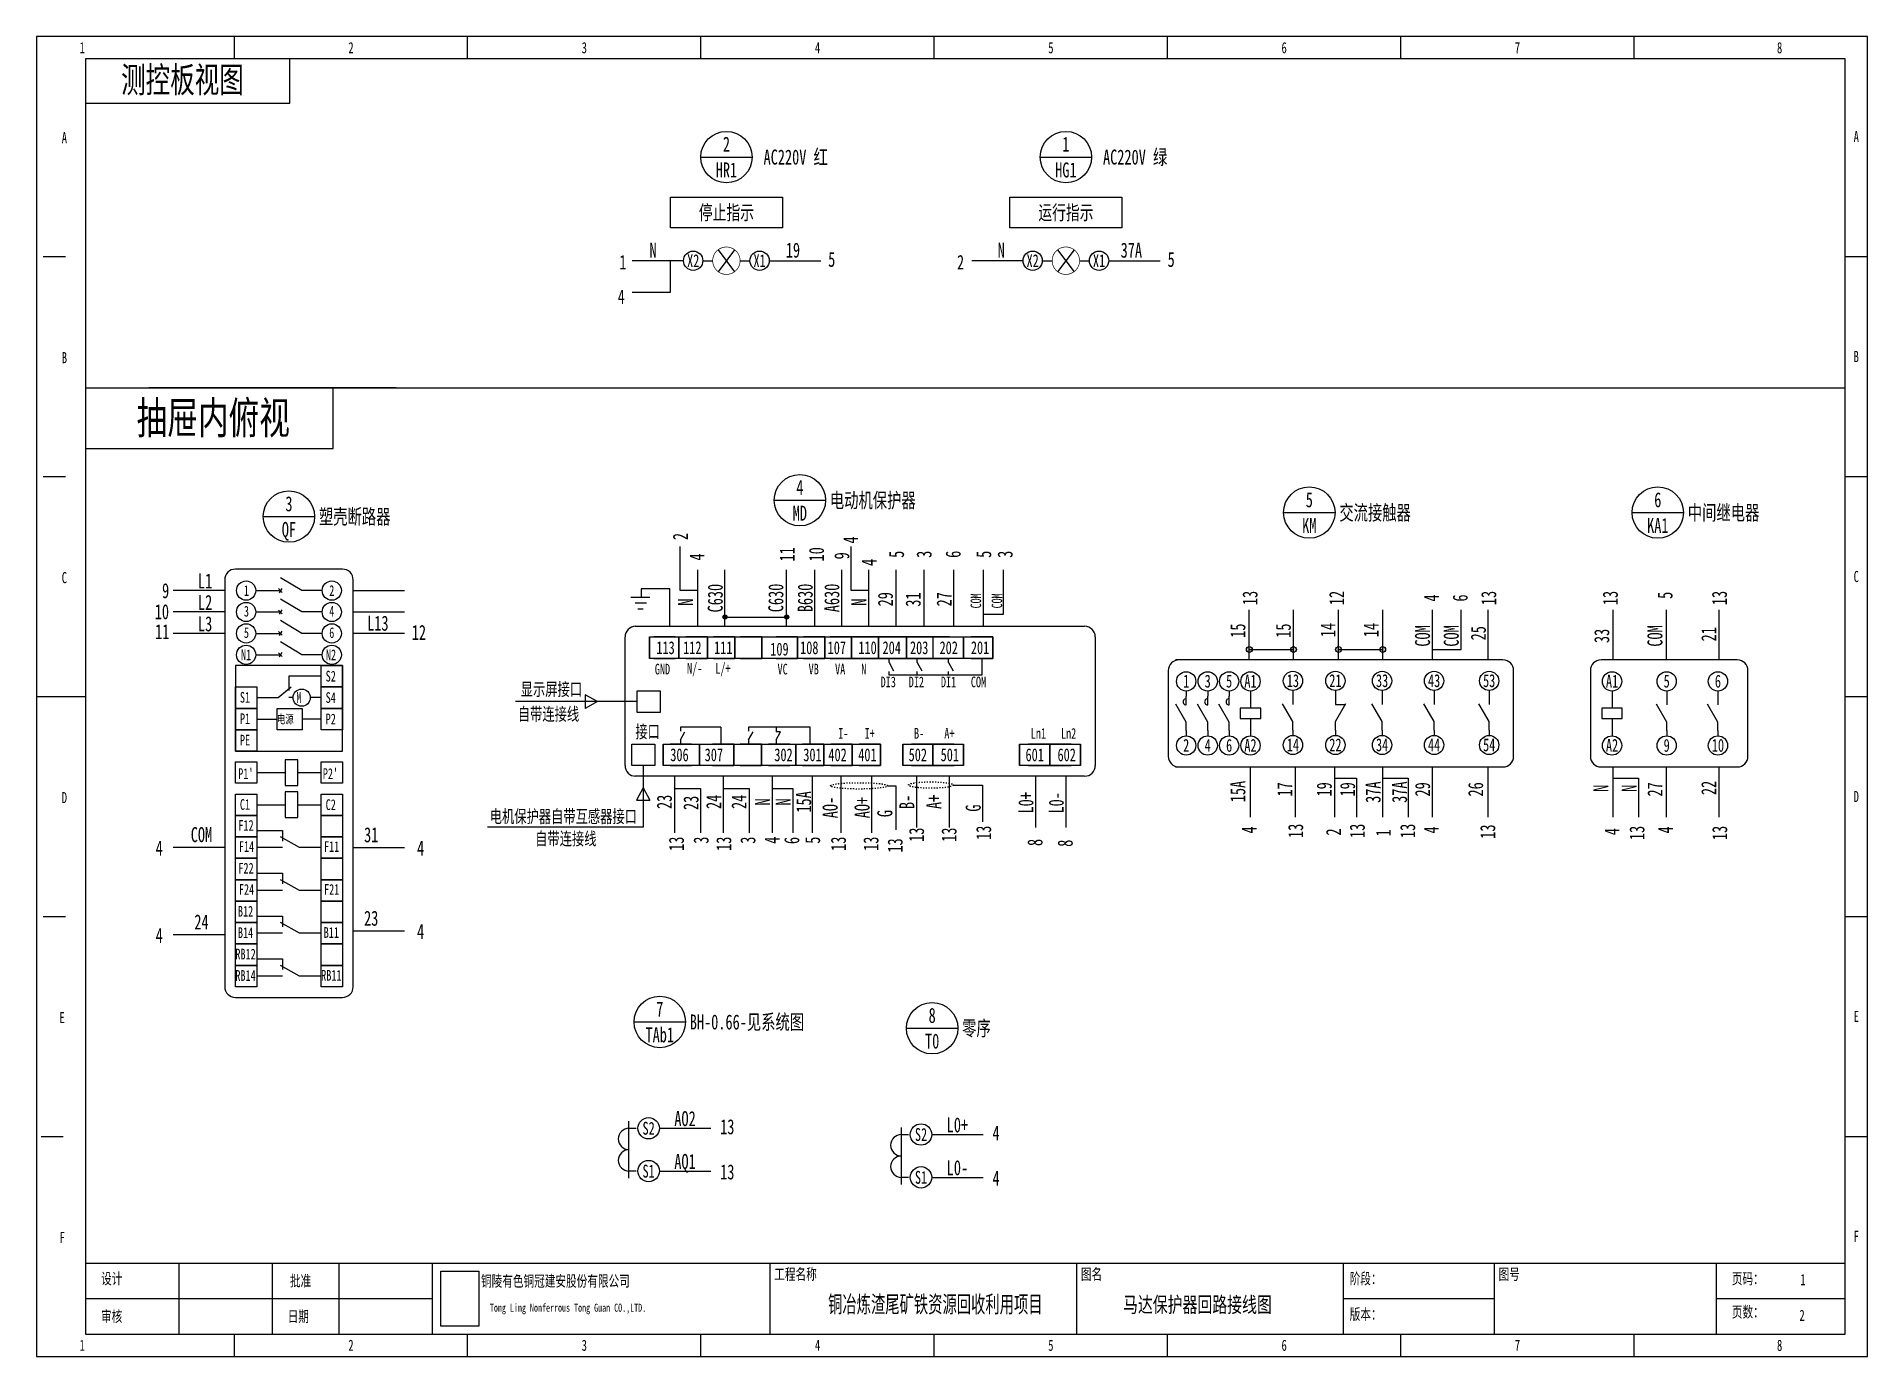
# Model space of a CAD drawing. Header units: millimetres. Extents: x 401220 to 2750366, y -101310 to 943175.
# Drawn here: x 1178653 to 1239272, y 334501 to 378199 of the extents above; entities that cross this region are included whole.
import ezdxf
from ezdxf.enums import TextEntityAlignment as Align

# ---------------------------------------------------------------- set-up
doc = ezdxf.new("R2010")
doc.units = ezdxf.units.MM
doc.linetypes.add('ACAD_ISO03W100', pattern=[30, 12, -18])
doc.layers.add('SW', color=8, linetype='Continuous', lineweight=20)
doc.styles.add('IDQSTYLE', font='NSimSun.ttf', dxfattribs={"width": 0.7})
doc.styles.add('标准', font='NSimSun.ttf', dxfattribs={"width": 0.667})

msp = doc.modelspace()

# ---------------------------------------------------------------- texts
at = {"style": 'IDQSTYLE', "width": 0.7}
for s, p in [('1', (1180160.85584, 377537.32427)), ('2', (1189062.40797, 377537.32427)), ('3', (1196786.89535, 377537.32427)), ('4', (1204511.38273, 377537.32427)), ('5', (1212235.87011, 377537.32427)), ('6', (1219960.35749, 377537.32427)), ('7', (1227684.84487, 377537.32427)), ('8', (1236365.69736, 377537.32427)), ('A', (1179572.32347, 374557.87914)), ('A', (1238903.74321, 374594.66241)), ('B', (1179572.32347, 367274.79104)), ('B', (1238903.74321, 367311.57431)), ('C', (1179572.32347, 359991.70293)), ('C', (1238903.74321, 360028.48621)), ('D', (1179572.32347, 352708.61483)), ('D', (1238903.74321, 352745.3981)), ('E', (1179498.75693, 345425.52673)), ('E', (1238903.74321, 345462.31)), ('F', (1179498.75693, 338142.43863)), ('F', (1238903.74321, 338179.2219)), ('1', (1180160.85584, 334574.46112)), ('2', (1189062.40797, 334574.46112)), ('3', (1196786.89535, 334574.46112)), ('4', (1204511.38273, 334574.46112)), ('5', (1212235.87011, 334574.46112)), ('6', (1219960.35749, 334574.46112)), ('7', (1227684.84487, 334574.46112)), ('8', (1236365.69736, 334574.46112))]:
    msp.add_text(s, height=368.5684, dxfattribs=at).set_placement(p, align=Align.BOTTOM_CENTER)
for s, height, p in [('测控板视图', 850.915665, (1183482.3464, 376788.04665)), ('抽屉内俯视 ', 1063.644581, (1184753.86188, 365602.65171))]:
    msp.add_text(s, height=height, dxfattribs=at).set_placement(p, align=Align.MIDDLE)
for s, height, p in [('2', 496.36747, (1201493.57609, 374636.86927)), ('1', 496.36747, (1212733.55565, 374636.86927)), ('HR1', 496.367471, (1201493.57609, 373785.9536)), ('HG1', 496.367471, (1212733.55565, 373785.9536)), ('停止指示', 478.640062, (1201493.57609, 372376.10751)), ('运行指示', 478.640062, (1212733.55565, 372375.03848)), ('X2', 425.457833, (1200393.05884, 370779.38486)), ('X1', 425.457833, (1202591.25764, 370779.38486)), ('X2', 425.457833, (1211633.03839, 370779.38486)), ('X1', 425.457833, (1213831.23719, 370779.38486)), ('1', 478.64006, (1198066.59182, 370730.72771)), ('2', 478.64006, (1209246.6266, 370730.72771)), ('4', 478.64006, (1198010.87124, 369589.2745)), ('4', 496.36747, (1203924.4122, 363272.41965)), ('3', 496.36747, (1187007.64265, 362731.59944)), ('MD', 496.367471, (1203924.4122, 362421.50398)), ('5', 496.36747, (1220793.18579, 362864.55035)), ('6', 496.36747, (1232332.29895, 362864.55035)), ('QF', 496.367471, (1187007.64265, 361880.68378)), ('KM', 496.367471, (1220793.18579, 362013.63469)), ('KA1', 496.367471, (1232332.29895, 362013.63469)), ('1', 354.54819, (1185600.45951, 359857.91169)), ('2', 354.54819, (1188425.83542, 359857.9117)), ('3', 354.54819, (1185600.45951, 359174.25414)), ('4', 354.54819, (1188425.83542, 359174.25414)), ('5', 354.54819, (1185600.45951, 358465.15775)), ('6', 354.54819, (1188425.83542, 358465.15775)), ('N1', 354.548194, (1185589.88659, 357729.8856)), ('N2', 354.548194, (1188399.51135, 357729.8856)), ('S2', 354.548194, (1188392.07472, 357023.52482)), ('S1', 354.548194, (1185552.22738, 356323.46771)), ('S4', 354.548194, (1188392.07472, 356314.42843)), ('P1', 354.548194, (1185552.22738, 355614.37132)), ('P2', 354.548194, (1188392.07472, 355605.33204)), ('PE', 354.548194, (1185552.22738, 354905.27493)), ('C1', 354.548194, (1185552.22738, 352775.4992)), ('C2', 354.548194, (1188392.07472, 352768.94649)), ('F12', 354.548194, (1185586.62498, 352082.82805)), ('F14', 354.548194, (1185603.12479, 351382.05135)), ('F11', 354.548194, (1188422.39804, 351381.43815)), ('F22', 354.548194, (1185586.62498, 350664.63527)), ('F24', 354.548194, (1185603.12479, 349963.85858)), ('F21', 354.548194, (1188422.39804, 349963.24538)), ('B12', 354.548194, (1185570.7794, 349240.12939)), ('B14', 354.548194, (1185570.7794, 348531.033)), ('B11', 354.548194, (1188411.95024, 348536.42621)), ('RB12', 354.548194, (1185570.7794, 347821.93661)), ('RB14', 354.548194, (1185570.7794, 347112.84022)), ('RB11', 354.548194, (1188411.95024, 347118.23344)), ('7', 496.36747, (1199286.4729, 345999.0068)), ('8', 496.36747, (1208305.2326, 345792.58127)), ('TAb1', 496.367471, (1199286.4729, 345148.09113)), ('T0', 496.367471, (1208305.2326, 344941.66561)), ('S2', 425.457833, (1198917.32506, 342053.76615)), ('S2', 425.457833, (1207936.08476, 341847.34063)), ('S1', 425.457833, (1198917.32506, 340635.57338)), ('S1', 425.457833, (1207936.08476, 340429.14785)), ('马达保护器回路接线图', 515.995757, (1217087.79005, 336214.89212))]:
    msp.add_text(s, height=height, dxfattribs=at).set_placement(p, align=Align.MIDDLE_CENTER)
for s, height, p in [(' AC220V 红', 496.367471, (1202486.31103, 374211.41144)), (' AC220V 绿', 496.367471, (1213726.29059, 374211.41144)), ('电动机保护器', 496.367471, (1204917.14714, 362846.96181)), ('塑壳断路器', 496.367471, (1188000.37759, 362306.14161)), ('交流接触器', 496.367471, (1221785.92073, 362439.09252)), ('中间继电器', 496.367471, (1233325.03389, 362439.09252)), ('BH-0.66-见系统图', 496.3674713, (1200279.20784, 345573.54896)), ('零序', 496.367471, (1209297.96754, 345367.12344))]:
    msp.add_text(s, height=height, dxfattribs=at).set_placement(p, align=Align.MIDDLE_LEFT)
for s, height, p in [('N', 496.36747, (1199064.96102, 370881.21756)), ('19', 496.367471, (1203696.02738, 370881.21756)), ('5', 496.36747, (1204979.44304, 370575.49798)), ('N', 496.36747, (1210591.71502, 370881.21756)), ('37A', 496.367471, (1214900.13152, 370881.21756)), ('5', 496.36747, (1216219.00026, 370575.49798)), ('9', 496.36747, (1182924.86985, 359605.55113)), ('L1', 496.367471, (1184232.21065, 359926.51711)), ('L2', 496.367471, (1184232.21065, 359217.42073)), ('10', 496.367471, (1182800.21173, 358909.8131)), ('L3', 496.367471, (1184232.21065, 358508.32434)), ('L13', 496.367471, (1189950.83091, 358529.08401)), ('11', 496.367471, (1182812.98167, 358249.22796)), ('12', 496.367471, (1191310.89494, 358224.13773)), ('1', 425.45783, (1216717.02552, 356646.49328)), ('3', 425.45783, (1217428.63909, 356646.49328)), ('5', 425.45783, (1218137.73548, 356646.49328)), ('A1', 425.457833, (1218844.31468, 356646.49328)), ('13', 425.457833, (1220249.73974, 356662.45725)), ('21', 425.457833, (1221657.18602, 356662.45725)), ('33', 425.457833, (1223202.97495, 356662.45725)), ('43', 425.457833, (1224925.16409, 356662.45725)), ('53', 425.457833, (1226748.43456, 356662.45725)), ('A1', 425.457833, (1230817.07727, 356646.49328)), ('5', 425.45783, (1232626.51881, 356646.49328)), ('6', 425.45783, (1234322.95447, 356646.49328)), ('2', 425.45783, (1216717.02552, 354519.9273)), ('4', 425.45783, (1217428.63909, 354519.9273)), ('6', 425.45783, (1218137.73548, 354519.9273)), ('A2', 425.457833, (1218844.31468, 354519.9273)), ('14', 425.457833, (1220249.73974, 354535.89127)), ('22', 425.457833, (1221657.18602, 354535.89127)), ('34', 425.457833, (1223202.97495, 354535.89127)), ('44', 425.457833, (1224925.16409, 354535.89127)), ('54', 425.457833, (1226748.43456, 354535.89127)), ('A2', 425.457833, (1230817.07727, 354519.9273)), ('9', 425.45783, (1232626.51881, 354519.9273)), ('10', 425.457833, (1234322.95447, 354519.9273)), ('COM', 496.367471, (1184111.38243, 351528.29491)), ('31', 496.367471, (1189731.62124, 351523.40971)), ('4', 496.36747, (1182711.77768, 351081.48707)), ('4', 496.36747, (1191366.88747, 351081.48707)), ('23', 496.367471, (1189731.62124, 348760.79891)), ('4', 496.36747, (1182711.77768, 348189.42944)), ('24', 496.367471, (1184111.38243, 348636.23727)), ('4', 496.36747, (1191366.88747, 348318.87627)), ('AO2', 496.367471, (1200122.78892, 342124.67579)), ('L0+', 496.367471, (1209141.54862, 341918.25027)), ('AQ1', 496.367471, (1200122.78892, 340706.48302)), ('L0-', 496.367471, (1209141.54862, 340500.05749)), ('1', 368.5684, (1237138.1461, 336855.02406)), ('2', 368.5684, (1237108.74507, 335677.95932))]:
    msp.add_text(s, height=height, dxfattribs=at).set_placement(p, align=Align.CENTER)
for s, height, rotation, p in [('2', 496.36747, 89.9999984585, (1200215.3211, 361646.14178)), ('4', 496.36747, 89.9999984585, (1205851.82661, 361534.11994)), ('4', 496.36747, 89.9999984585, (1200763.86909, 360969.53736)), ('11', 496.367471, 89.9999984585, (1203748.90068, 361058.49804)), ('10', 496.367471, 89.9999984585, (1204722.02515, 361058.49804)), ('9', 496.36747, 89.9999984585, (1205561.62449, 361008.25292)), ('4', 496.36747, 89.9999984585, (1206465.66197, 360789.99642)), ('5', 496.36747, 89.9999984585, (1207372.84731, 361058.49804)), ('3', 496.36747, 89.9999984585, (1208285.28574, 361058.49804)), ('6', 496.36747, 89.9999984585, (1209245.84255, 361058.49804)), ('5', 496.36747, 89.9999984585, (1210260.98528, 361058.49804)), ('3', 496.36747, 89.9999984585, (1210967.85342, 361058.49804)), ('N', 496.36747, 89.9999984585, (1200387.18352, 359474.17309)), ('C630', 496.367471, 89.9999984585, (1201369.81538, 359607.30395)), ('C630', 496.367471, 89.9999984585, (1203377.14933, 359613.51487)), ('B630', 496.367471, 89.9999984585, (1204348.70928, 359613.51487)), ('A630', 496.367471, 89.9999984585, (1205230.49051, 359613.51487)), ('N', 496.36747, 89.9999984585, (1206127.7955, 359474.17309)), ('29', 496.367471, 89.9999984585, (1207004.64347, 359569.58055)), ('31', 496.367471, 89.9999984585, (1207922.03482, 359559.84499)), ('27', 496.367471, 89.9999984585, (1208948.72616, 359569.58055)), ('13', 496.367471, 89.9999984585, (1219076.43672, 359611.39159)), ('12', 496.367471, 89.9999984585, (1221947.1447, 359611.39159)), ('4', 496.36747, 89.9999984585, (1225088.87432, 359611.39159)), ('6', 496.36747, 89.9999984585, (1226035.59063, 359611.39159)), ('13', 496.367471, 89.9999984585, (1226981.14279, 359611.39159)), ('13', 496.367471, 89.9999984585, (1231006.09363, 359611.39159)), ('5', 496.36747, 89.9999984585, (1232818.35758, 359700.12726)), ('13', 496.367471, 89.9999984585, (1234619.30582, 359611.39159)), ('15', 496.367471, 89.9999984585, (1218674.69316, 358530.6424)), ('15', 496.367471, 89.9999984585, (1220178.75192, 358530.6424)), ('14', 496.367471, 89.9999984585, (1221658.5314, 358550.06339)), ('14', 496.367471, 89.9999984585, (1223084.3943, 358550.06339)), ('COM', 496.367471, 89.9999984585, (1224790.19661, 358355.27918)), ('COM', 496.367471, 89.9999984585, (1225741.76356, 358355.27918)), ('25', 496.367471, 89.9999984585, (1226637.52274, 358444.45848)), ('33', 496.367471, 89.9999984585, (1230723.52378, 358355.27918)), ('COM', 496.367471, 89.9999984585, (1232484.91533, 358355.27918)), ('21', 496.367471, 89.9999984585, (1234267.48318, 358410.14494)), ('15A', 496.367471, 89.9999984585, (1218674.69316, 353203.99912)), ('17', 496.367471, 89.9999984585, (1220227.77134, 353275.07103)), ('19', 496.367471, 89.9999984585, (1221534.03155, 353275.07103)), ('19', 496.367471, 89.9999984585, (1222307.5152, 353275.07103)), ('37A', 496.367471, 89.9999984585, (1223152.0714, 353182.92446)), ('37A', 496.367471, 89.9999984585, (1224028.00065, 353182.92446)), ('29', 496.367471, 89.9999984585, (1224790.19661, 353275.07103)), ('26', 496.367471, 89.9999984585, (1226548.34344, 353275.07103)), ('27', 496.367471, 89.9999984585, (1232484.91533, 353275.07103)), ('22', 496.367471, 89.9999984585, (1234267.48318, 353321.95289)), ('23', 496.367471, 89.9999984585, (1199684.88311, 352860.59399)), ('23', 496.367471, 89.9999984585, (1200566.56096, 352826.94369)), ('24', 496.367471, 89.9999984585, (1201319.55336, 352860.59399)), ('24', 496.367471, 89.9999984585, (1202157.74158, 352860.59399)), ('N', 496.36747, 89.9999984585, (1202938.92078, 352860.59399)), ('N', 496.36747, 89.9999984585, (1203624.89943, 352860.59399)), ('15A', 496.367471, 89.9999984585, (1204298.57826, 352860.59399)), ('AO-', 496.367471, 89.9999984585, (1205175.49082, 352673.69303)), ('AO+', 496.367471, 89.9999984585, (1206233.94119, 352673.69303)), ('B-', 496.367471, 89.9999984585, (1207714.7839, 352860.59399)), ('A+', 496.367471, 89.9999984585, (1208610.39438, 352860.59399)), ('L0+', 496.367471, 90, (1211655.79755, 352830.22895)), ('L0-', 496.367471, 90, (1212660.71031, 352830.22895)), ('N', 496.36747, 89.9999984585, (1230689.14859, 353310.08296)), ('N', 496.36747, 89.9999984585, (1231628.29789, 353310.08296)), ('6', 496.36747, 89.9999984585, (1203903.87328, 351581.66171)), ('4', 496.36747, 89.9999984585, (1219048.19273, 351932.50254)), ('13', 496.367471, 89.9999984585, (1220586.97768, 351901.23098)), ('2', 496.36747, 89.9999984585, (1221842.42993, 351863.49056)), ('13', 496.367471, 89.9999984585, (1222628.45195, 351901.23098)), ('1', 496.36747, 89.9999984585, (1223491.26075, 351837.18972)), ('13', 496.367471, 89.9999984585, (1224297.81716, 351901.23098)), ('4', 496.36747, 89.9999984585, (1225080.12992, 351932.50254)), ('13', 496.367471, 89.9999984585, (1226947.89971, 351875.96603)), ('4', 496.36747, 89.9999984585, (1231061.61733, 351875.96603)), ('13', 496.367471, 89.9999984585, (1231888.7491, 351832.31855)), ('4', 496.36747, 89.9999984585, (1232834.54671, 351932.50254)), ('13', 496.367471, 89.9999984585, (1234628.45737, 351832.31855))]:
    msp.add_text(s, height=height, rotation=rotation, dxfattribs=at).set_placement(p, align=Align.CENTER)
for s, height, rotation, p in [('COM', 347.45723, 89.9999984585, (1209926.04099, 359266.99952)), ('COM', 347.45723, 89.9999984585, (1210623.8546, 359266.99952)), ('G', 496.36747, 89.9999984585, (1206985.79225, 352355.4739)), ('G', 496.36747, 89.9999984585, (1209912.66065, 352536.88165)), ('13', 496.367471, 89.9999984585, (1207326.18589, 351181.62213)), ('13', 496.367471, 89.9999984585, (1210257.74782, 351601.3547)), ('8', 496.36747, 89.9999984585, (1211956.35445, 351398.66347)), ('8', 496.36747, 89.9999984585, (1212957.77192, 351373.32718)), ('13', 496.367471, 359.9999984659, (1201285.56009, 341855.71993)), ('4', 496.36747, 359.9999984659, (1210304.31978, 341649.2944)), ('13', 496.367471, 359.9999984659, (1201285.56009, 340361.19096)), ('4', 496.36747, 359.9999984659, (1210304.31978, 340154.76544))]:
    msp.add_text(s, height=height, rotation=rotation, dxfattribs=at).set_placement(p)
for s, height, p in [('113', 425.457833, (1199173.27423, 357753.35906)), ('112', 425.457833, (1200060.85984, 357753.35906)), ('111', 425.457833, (1201086.06614, 357753.35906)), ('109', 425.457833, (1202944.97396, 357707.31389)), ('108', 425.457833, (1203932.7932, 357753.35906)), ('107', 425.457833, (1204844.5987, 357753.35906)), ('110', 425.457833, (1205861.74174, 357753.35906)), ('204', 425.457833, (1206663.20114, 357753.35906)), ('203', 425.457833, (1207571.02997, 357753.35906)), ('202', 425.457833, (1208550.3494, 357753.35906)), ('201', 425.457833, (1209588.00443, 357753.35906)), ('GND', 354.548194, (1199121.61149, 357079.71749)), ('N/-', 354.548194, (1200189.3563, 357105.04236)), ('L/+', 354.548194, (1201123.93104, 357105.04236)), ('VC', 354.548194, (1203185.25776, 357079.71749)), ('VB', 354.548194, (1204214.58352, 357079.71749)), ('VA', 354.548194, (1205090.32632, 357079.71749)), ('N', 354.54819, (1205957.81884, 357079.71749)), ('M', 354.54819, (1187250.6421, 356139.27109)), ('显示屏接口', 425.457833, (1194681.52054, 356378.25877)), ('DI3', 354.548194, (1206597.90805, 356655.27426)), ('DI2', 354.548194, (1207528.6221, 356655.27426)), ('DI1', 354.548194, (1208594.83544, 356655.27426)), ('COM', 354.548194, (1209586.46585, 356655.27426)), ('自带连接线', 425.457833, (1194586.70188, 355557.28914)), ('电源', 283.638555, (1186611.07461, 355457.95483)), ('接口', 425.457833, (1198478.27132, 354974.91835)), ('I-', 354.548194, (1205197.3565, 354952.42833)), ('I+', 354.548194, (1206067.11849, 354952.42833)), ('B-', 354.548194, (1207705.12173, 354952.42833)), ('A+', 354.548194, (1208707.06383, 354952.42833)), ('Ln1', 354.548194, (1211570.5298, 354952.42833)), ('Ln2', 354.548194, (1212569.23214, 354952.42833)), ('306', 425.457833, (1199634.51601, 354207.87712)), ('307', 425.457833, (1200772.78118, 354207.87712)), ('302', 425.457833, (1203079.07709, 354207.87712)), ('301', 425.457833, (1204038.72342, 354207.87712)), ('402', 425.457833, (1204869.43923, 354207.87712)), ('401', 425.457833, (1205857.74333, 354207.87712)), ('502', 425.457833, (1207526.50703, 354207.87712)), ('501', 425.457833, (1208585.73172, 354207.87712)), ('601', 425.457833, (1211396.47784, 354207.87712)), ('602', 425.457833, (1212455.70253, 354207.87712)), ("P1'", 354.548194, (1185326.07121, 353619.55181)), ("P2'", 354.548194, (1188128.69027, 353619.55181)), ('电机保护器自带互感器接口', 425.4578326, (1193656.11353, 352168.92055)), ('自带连接线', 425.457833, (1195161.11877, 351430.03126))]:
    msp.add_text(s, height=height, dxfattribs=at).set_placement(p)
for s, height, p in [('13', 496.367471, (1199835.36787, 351710.63679)), ('3', 496.36747, (1200653.40136, 351710.63679)), ('13', 496.367471, (1201404.84626, 351710.63679)), ('3', 496.36747, (1202203.7266, 351710.63679)), ('4', 496.36747, (1203005.01815, 351710.63679)), ('5', 496.36747, (1204346.56199, 351710.63679)), ('13', 496.367471, (1205200.30762, 351710.63679)), ('13', 496.367471, (1206277.50626, 351710.63679)), ('13', 496.367471, (1207785.69353, 352009.67832)), ('13', 496.367471, (1208862.89217, 352009.67832))]:
    msp.add_text(s, height=height, rotation=89.9999984585, dxfattribs=at).set_placement(p, align=Align.MIDDLE_RIGHT)
for s, p in [('设计', (1180786.17149, 336781.45752)), ('批准', (1187039.32794, 336707.89097)), ('工程名称', (1203076.83507, 336928.59061)), ('图名', (1213229.01849, 336928.59061)), ('阶段：', (1222130.57061, 336781.45752)), ('图号', (1227059.52923, 336928.59061)), ('页码：', (1234784.01661, 336781.45752)), ('审核', (1180786.17149, 335530.82623)), ('日期', (1186965.76139, 335530.82623)), ('版本：', (1222130.57061, 335604.39277)), ('页数：', (1234784.01661, 335677.95932))]:
    msp.add_text(s, height=368.568398, dxfattribs=at).set_placement(p, align=Align.BOTTOM_LEFT)
for s, height, p in [('铜陵有色铜冠建安股份有限公司', 368.5683979, (1193367.65649, 337180.85358)), ('Tong Ling Nonferrous Tong Guan CO.,LTD.', 265.3692465, (1193661.92268, 336245.12831))]:
    msp.add_text(s, height=height, dxfattribs=at).set_placement(p, align=Align.TOP_LEFT)
at = {"layer": 'SW', "color": 4, "linetype": 'Continuous', "lineweight": 25, "style": '标准', "width": 0.62}
msp.add_text('铜冶炼渣尾矿铁资源回收利用项目', height=560, dxfattribs=at).set_placement((1208409.89343, 335949.20274), align=Align.CENTER)

# ---------------------------------------------------------------- hatches: boundary and pattern name
h = msp.add_hatch(color=256)
h.dxf.hatch_style = 1
h.paths.add_polyline_path([(1201443.53737, 359049.75983, 0.4142135624), (1201374.94872, 358981.17119, 0.4142135624), (1201443.53737, 358912.58255)])
h.paths.add_polyline_path([(1201443.53737, 359049.75983), (1201443.53737, 358981.17119), (1201512.12601, 358981.17119, 0.4142135624)])
h.paths.add_polyline_path([(1201512.12601, 358981.17119), (1201443.53737, 358981.17119), (1201443.53737, 358912.58255, 0.4142135624)])
h = msp.add_hatch(color=256)
h.dxf.hatch_style = 1
h.paths.add_polyline_path([(1203486.61432, 359049.75983, 0.4142135624), (1203418.02568, 358981.17119, 0.4142135624), (1203486.61432, 358912.58255)])
h.paths.add_polyline_path([(1203486.61432, 359049.75983), (1203486.61432, 358981.17119), (1203555.20296, 358981.17119, 0.4142135624)])
h.paths.add_polyline_path([(1203555.20296, 358981.17119), (1203486.61432, 358981.17119), (1203486.61432, 358912.58255, 0.4142135624)])
h = msp.add_hatch(color=256)
h.dxf.hatch_style = 1
h.paths.add_polyline_path([(1218807.13538, 358001.22076), (1218807.13538, 357905.3073), (1218903.04884, 357905.3073, 0.4142135624)])
h.paths.add_polyline_path([(1218903.04884, 357905.3073), (1218807.13538, 357905.3073), (1218807.13538, 357809.39384, 0.4142135624)])
h.paths.add_polyline_path([(1218807.13538, 357905.3073), (1218807.13538, 358001.22076, 0.4142135624), (1218711.22192, 357905.3073, 0.4142135624), (1218807.13538, 357809.39384)])
h.paths.add_polyline_path([(1220269.95083, 358001.22076, 0.4142135624), (1220174.03737, 357905.3073), (1220269.95083, 357905.3073)])
h.paths.add_polyline_path([(1220269.95083, 357905.3073), (1220174.03737, 357905.3073, 0.4142135624), (1220269.95083, 357809.39384)])
h.paths.add_polyline_path([(1220365.86429, 357905.3073, 0.4142135624), (1220269.95083, 358001.22076), (1220269.95083, 357809.39384, 0.4142135624)])
h = msp.add_hatch(color=256)
h.dxf.hatch_style = 1
h.paths.add_polyline_path([(1221761.68599, 358001.22076), (1221761.68599, 357905.3073), (1221857.59945, 357905.3073, 0.4142135624)])
h.paths.add_polyline_path([(1221857.59945, 357905.3073), (1221761.68599, 357905.3073), (1221761.68599, 357809.39384, 0.4142135624)])
h.paths.add_polyline_path([(1221761.68599, 357905.3073), (1221761.68599, 358001.22076, 0.4142135624), (1221665.77252, 357905.3073, 0.4142135624), (1221761.68599, 357809.39384)])
h.paths.add_polyline_path([(1223224.50144, 358001.22076, 0.4142135624), (1223128.58798, 357905.3073), (1223224.50144, 357905.3073)])
h.paths.add_polyline_path([(1223224.50144, 357905.3073), (1223128.58798, 357905.3073, 0.4142135624), (1223224.50144, 357809.39384)])
h.paths.add_polyline_path([(1223320.4149, 357905.3073, 0.4142135624), (1223224.50144, 358001.22076), (1223224.50144, 357809.39384, 0.4142135624)])

# ---------------------------------------------------------------- linework, layer by layer
at = {"ltscale": 4}
for p, q in [((1185200.16428, 377463.75772), (1185200.16428, 378199.42319)), ((1192924.65166, 377463.75772), (1192924.65166, 378199.42319)), ((1200649.13904, 377463.75772), (1200649.13904, 378199.42319)), ((1208373.62642, 377463.75772), (1208373.62642, 378199.42319)), ((1216098.1138, 377463.75772), (1216098.1138, 378199.42319)), ((1223822.60118, 377463.75772), (1223822.60118, 378199.42319)), ((1231547.08856, 377463.75772), (1231547.08856, 378199.42319)), ((1187039.32794, 375992.42679), (1187039.32794, 377463.75772)), ((1180271.20566, 375992.42679), (1187039.32794, 375992.42679)), ((1178873.44128, 370916.33509), (1179609.10675, 370916.33509)), ((1238535.91048, 370916.33509), (1239271.57594, 370916.33509)), ((1178873.44128, 363633.24698), (1179609.10675, 363633.24698)), ((1238535.91048, 363633.24698), (1239271.57594, 363633.24698)), ((1178652.74164, 356350.15888), (1180271.20566, 356350.15888)), ((1238535.91048, 356350.15888), (1239271.57594, 356350.15888)), ((1178873.44128, 349067.07078), (1179609.10675, 349067.07078)), ((1238535.91048, 349067.07078), (1239271.57594, 349067.07078)), ((1178799.87473, 341783.98268), (1179535.5402, 341783.98268)), ((1238535.91048, 341783.98268), (1239271.57594, 341783.98268)), ((1180271.20566, 337590.68953), (1238535.91048, 337590.68953)), ((1183361.00062, 337590.68953), (1183361.00062, 335236.56004)), ((1186450.79557, 337590.68953), (1186450.79557, 335236.56004)), ((1188657.79196, 337590.68953), (1188657.79196, 335236.56004)), ((1191747.58692, 337590.68953), (1191747.58692, 335236.56004)), ((1202929.70198, 337590.68953), (1202929.70198, 335236.56004)), ((1213081.8854, 337590.68953), (1213081.8854, 335236.56004)), ((1221909.87097, 337590.68953), (1221909.87097, 335236.56004)), ((1226912.39613, 337590.68953), (1226912.39613, 335236.56004)), ((1234269.05078, 337590.68953), (1234269.05078, 335236.56004)), ((1180271.20566, 336413.62479), (1191747.58692, 336413.62479)), ((1221909.87097, 336413.62479), (1226912.39613, 336413.62479)), ((1234269.05078, 336413.62479), (1238535.91048, 336413.62479)), ((1185200.16428, 334500.89458), (1185200.16428, 335236.56004)), ((1192924.65166, 334500.89458), (1192924.65166, 335236.56004)), ((1200649.13904, 334500.89458), (1200649.13904, 335236.56004)), ((1208373.62642, 334500.89458), (1208373.62642, 335236.56004)), ((1216098.1138, 334500.89458), (1216098.1138, 335236.56004)), ((1223822.60118, 334500.89458), (1223822.60118, 335236.56004)), ((1231547.08856, 334500.89458), (1231547.08856, 335236.56004))]:
    msp.add_line(p, q, dxfattribs=at)
for p, q in [((1200642.66043, 374211.41144), (1202344.49176, 374211.41144)), ((1211882.63998, 374211.41144), (1213584.47131, 374211.41144)), ((1199641.11283, 372880.87693), (1203346.03935, 372880.87693)), ((1199641.11283, 371871.33808), (1199641.11283, 372880.87693)), ((1203346.03935, 372880.87693), (1203346.03935, 371871.33808)), ((1210881.09239, 372880.87693), (1214586.01891, 372880.87693)), ((1210881.09239, 371871.33808), (1210881.09239, 372880.87693)), ((1214586.01891, 372880.87693), (1214586.01891, 371871.33808)), ((1203346.03935, 371871.33808), (1199641.11283, 371871.33808)), ((1214586.01891, 371871.33808), (1210881.09239, 371871.33808)), ((1201219.86542, 371142.44227), (1201764.45144, 370416.32757)), ((1212459.84497, 371142.44227), (1213004.431, 370416.32757)), ((1200075.38332, 370779.38475), (1198373.55199, 370779.38475)), ((1199625.32436, 370779.38475), (1199625.32436, 369729.57611)), ((1200712.15221, 370779.38486), (1200924.88132, 370779.38492)), ((1200924.88132, 370779.38492), (1201038.33674, 370779.38492)), ((1201945.98012, 370779.38492), (1202059.43554, 370779.38492)), ((1202059.43554, 370779.38492), (1202272.16426, 370779.38486)), ((1202911.76887, 370779.38475), (1204613.6002, 370779.38475)), ((1211315.36287, 370779.38475), (1209613.53154, 370779.38475)), ((1211952.13177, 370779.38486), (1212164.86087, 370779.38492)), ((1212164.86087, 370779.38492), (1212278.3163, 370779.38492)), ((1213185.95967, 370779.38492), (1213299.41509, 370779.38492)), ((1213299.41509, 370779.38492), (1213512.14382, 370779.38486)), ((1214151.74842, 370779.38475), (1215853.57975, 370779.38475)), ((1199625.32436, 369729.57611), (1198373.55199, 369729.57611)), ((1180271.20566, 366569.92199), (1238535.91048, 366569.92199)), ((1190562.15194, 366569.92199), (1182364.79199, 366569.92199)), ((1188468.56561, 364563.27901), (1188468.56561, 366569.92199)), ((1180271.20566, 364563.27901), (1188468.56561, 364563.27901)), ((1203073.49653, 362846.96181), (1204775.32786, 362846.96181)), ((1186156.72698, 362306.14161), (1187858.55831, 362306.14161)), ((1219942.27012, 362439.09252), (1221644.10145, 362439.09252)), ((1231481.38328, 362439.09252), (1233183.21461, 362439.09252)), ((1199959.20828, 359856.23903), (1199959.20828, 361312.01173)), ((1205622.18601, 359856.23903), (1205622.18601, 361312.01173)), ((1184880.35348, 360212.45989), (1184880.35348, 346739.62853)), ((1188780.38362, 360567.00808), (1185234.90168, 360567.00808)), ((1187435.54666, 359857.91169), (1186726.45027, 360283.36952)), ((1189134.93181, 346739.62853), (1189134.93181, 360212.45989)), ((1200543.10239, 358675.18436), (1200543.10239, 360548.20184)), ((1201443.53737, 358675.18436), (1201443.53737, 360548.20184)), ((1203486.61432, 358675.18436), (1203486.61432, 360548.20184)), ((1204424.47717, 358675.18436), (1204424.47717, 360548.20184)), ((1205309.86879, 358675.18436), (1205309.86879, 360548.20184)), ((1206206.08012, 358675.18436), (1206206.08012, 360548.20184)), ((1207113.38638, 358675.18436), (1207113.38638, 360548.20184)), ((1208043.30634, 358675.18436), (1208043.30634, 360548.20184)), ((1209020.88363, 358675.18436), (1209020.88363, 360548.20184)), ((1210003.03411, 358675.18436), (1210003.03411, 360548.20184)), ((1210664.65794, 359079.69709), (1210664.65794, 360548.20184)), ((1184880.35348, 359857.9117), (1183178.52215, 359857.9117)), ((1185908.54325, 359857.91169), (1186726.45027, 359857.91169)), ((1186786.51303, 359794.55903), (1186666.38752, 359921.26435)), ((1186774.82681, 359930.80463), (1186679.57355, 359781.19607)), ((1187434.79675, 359150.72664), (1186725.70036, 359576.18447)), ((1188106.74205, 359857.91169), (1187435.54666, 359857.91169)), ((1189134.93181, 359860.21592), (1190836.76314, 359860.21592)), ((1198331.84974, 359640.74027), (1198955.7277, 359640.74027)), ((1199616.91318, 359915.34894), (1198667.97843, 359915.34894)), ((1198667.97843, 359915.34894), (1198667.97843, 359640.74027)), ((1199616.91318, 359611.6931), (1199616.91318, 359915.34894)), ((1199616.91318, 358675.18436), (1199616.91318, 359611.6931)), ((1200543.10239, 359856.23903), (1199959.20828, 359856.23903)), ((1206206.08012, 359856.23903), (1205622.18601, 359856.23903)), ((1184880.35348, 359148.81531), (1183178.52215, 359148.81531)), ((1185908.54325, 359148.8153), (1186726.45027, 359148.8153)), ((1186785.76312, 359087.37398), (1186665.63761, 359214.0793)), ((1186774.0769, 359223.61958), (1186678.82364, 359074.01102)), ((1187435.54666, 358441.63026), (1186726.45027, 358867.08809)), ((1188106.74205, 359148.8153), (1187435.54666, 359148.8153)), ((1189134.93181, 359151.11953), (1190836.76314, 359151.11953)), ((1198475.54385, 359449.76717), (1198842.72203, 359449.76717)), ((1198557.25935, 359251.38068), (1198731.16052, 359251.38068)), ((1201443.53737, 358981.17119), (1202502.26718, 358981.17119)), ((1202502.26718, 358981.17119), (1203486.61432, 358981.17119)), ((1210003.03411, 359079.69709), (1210664.65794, 359079.69709)), ((1218807.13538, 357563.63296), (1218807.13538, 359225.17346)), ((1220273.03226, 357563.63296), (1220273.03226, 359225.17346)), ((1221761.68599, 357563.63296), (1221761.68599, 359225.17346)), ((1223224.50144, 357563.63296), (1223224.50144, 359225.17346)), ((1224870.90025, 357563.63296), (1224870.90025, 359225.17346)), ((1225816.26307, 357905.3073), (1225816.26307, 359225.17346)), ((1226718.89905, 357563.63296), (1226718.89905, 359225.17346)), ((1230850.4822, 357563.63296), (1230850.4822, 359225.17346)), ((1232620.64224, 357563.63296), (1232620.64224, 359225.17346)), ((1234364.63698, 357563.63296), (1234364.63698, 359225.17346)), ((1180271.20566, 358331.21718), (1180271.20566, 356324.5742)), ((1184880.35348, 358439.71892), (1183178.52215, 358439.71892)), ((1185908.54325, 358439.71892), (1186726.45027, 358439.71892)), ((1186786.51303, 358378.2776), (1186666.38752, 358504.98292)), ((1186774.82681, 358514.5232), (1186679.57355, 358364.91464)), ((1188106.74205, 358439.71892), (1187435.54666, 358439.71892)), ((1189134.93181, 358442.02314), (1190836.76314, 358442.02314)), ((1198950.19175, 358320.63617), (1198950.19175, 357611.53978)), ((1199795.25306, 358320.63617), (1199086.15667, 358320.63617)), ((1199918.53845, 358320.63617), (1199918.53845, 357611.53978)), ((1199918.53845, 357611.53978), (1199918.53845, 358320.63617)), ((1200862.99787, 358320.63617), (1200153.90148, 358320.63617)), ((1200862.99787, 357611.53978), (1200862.99787, 358320.63617)), ((1200862.99787, 358320.63617), (1200862.99787, 357611.53978)), ((1201772.24774, 358320.63617), (1201063.15135, 358320.63617)), ((1201772.24774, 357611.53978), (1201772.24774, 358320.63617)), ((1201772.24774, 358320.63617), (1201772.24774, 357611.53978)), ((1202663.20595, 358320.63617), (1201954.10956, 358320.63617)), ((1202663.20595, 358320.63617), (1202663.20595, 357611.53978)), ((1202663.20595, 357611.53978), (1202663.20595, 358320.63617)), ((1203844.64229, 358320.63617), (1203135.54591, 358320.63617)), ((1203844.64229, 357611.53978), (1203844.64229, 358320.63617)), ((1203844.64229, 358320.63617), (1203844.64229, 357611.53978)), ((1204756.53576, 358320.63617), (1204047.43937, 358320.63617)), ((1204756.53576, 357611.53978), (1204756.53576, 358320.63617)), ((1204756.53576, 358320.63617), (1204756.53576, 357611.53978)), ((1205637.34354, 358320.63617), (1204928.24715, 358320.63617)), ((1206346.43993, 358320.63617), (1205637.34354, 358320.63617)), ((1205637.34354, 358320.63617), (1205637.34354, 357611.53978)), ((1205637.34354, 357611.53978), (1205637.34354, 358320.63617)), ((1206525.97561, 358320.63617), (1205816.87922, 358320.63617)), ((1206525.97561, 357611.53978), (1206525.97561, 358320.63617)), ((1207235.07199, 358320.63617), (1206525.97561, 358320.63617)), ((1206525.97561, 358320.63617), (1206525.97561, 357611.53978)), ((1207456.68965, 358320.63617), (1206747.59327, 358320.63617)), ((1207456.68965, 357611.53978), (1207456.68965, 358320.63617)), ((1208165.78604, 358320.63617), (1207456.68965, 358320.63617)), ((1207456.68965, 358320.63617), (1207456.68965, 357611.53978)), ((1208874.88243, 358320.63617), (1208165.78604, 358320.63617)), ((1209343.80171, 357611.53978), (1209343.80171, 358320.63617)), ((1209343.80171, 358320.63617), (1209343.80171, 357611.53978)), ((1210309.73436, 358320.63617), (1209600.63797, 358320.63617)), ((1210309.73436, 357611.53978), (1210309.73436, 358320.63617)), ((1185908.54325, 357730.62253), (1186726.45027, 357730.62253)), ((1186786.51303, 357669.18121), (1186666.38752, 357795.88653)), ((1186774.82681, 357805.42681), (1186679.57355, 357655.81826)), ((1187435.54666, 357732.53387), (1186726.45027, 358157.9917)), ((1188106.74205, 357730.62253), (1187435.54666, 357730.62253)), ((1218807.13538, 357905.3073), (1220269.95083, 357905.3073)), ((1221761.68599, 357905.3073), (1223224.50144, 357905.3073)), ((1224870.90025, 357905.3073), (1225816.26307, 357905.3073)), ((1188780.38362, 357376.07434), (1185234.90168, 357376.07434)), ((1185234.90168, 357376.07434), (1185234.90168, 354539.68879)), ((1188071.28723, 357376.07434), (1188780.38362, 357376.07434)), ((1188071.28723, 356666.97795), (1188071.28723, 357376.07434)), ((1188780.38362, 357376.07434), (1188780.38362, 356666.97795)), ((1188780.38362, 354539.68879), (1188780.38362, 357376.07434)), ((1199086.15667, 357611.53978), (1199795.25306, 357611.53978)), ((1200153.90148, 357611.53978), (1200862.99787, 357611.53978)), ((1201063.15135, 357611.53978), (1201772.24774, 357611.53978)), ((1201954.10956, 357611.53978), (1202663.20595, 357611.53978)), ((1203135.54591, 357611.53978), (1203844.64229, 357611.53978)), ((1204047.43937, 357611.53978), (1204756.53576, 357611.53978)), ((1204928.24715, 357611.53978), (1205637.34354, 357611.53978)), ((1205637.34354, 357611.53978), (1206346.43993, 357611.53978)), ((1205816.87922, 357611.53978), (1206525.97561, 357611.53978)), ((1206525.97561, 357611.53978), (1207235.07199, 357611.53978)), ((1206747.59327, 357611.53978), (1207456.68965, 357611.53978)), ((1206880.5238, 357473.4793), (1206880.5238, 357611.53978)), ((1206880.5238, 357473.4793), (1207029.95143, 357202.19018)), ((1206880.5238, 357053.32534), (1206880.5238, 357181.32708)), ((1209955.18616, 357053.32534), (1206880.5238, 357053.32534)), ((1207456.68965, 357611.53978), (1208165.78604, 357611.53978)), ((1207811.23785, 357473.4793), (1207811.23785, 357611.53978)), ((1207811.23785, 357473.4793), (1207960.66547, 357202.19018)), ((1207811.23785, 357053.32534), (1207811.23785, 357181.32708)), ((1208165.78604, 357611.53978), (1208874.88243, 357611.53978)), ((1208846.85642, 357473.4793), (1208846.85642, 357611.53978)), ((1208846.85642, 357473.4793), (1208996.28404, 357202.19018)), ((1208846.85642, 357053.32534), (1208846.85642, 357181.32708)), ((1209600.63797, 357611.53978), (1210309.73436, 357611.53978)), ((1209955.18616, 357611.53978), (1209955.18616, 357053.32534)), ((1216121.23395, 357209.08476), (1216121.23395, 354372.69921)), ((1221761.68599, 357563.63296), (1216357.05603, 357563.63296)), ((1223604.41145, 357563.63296), (1218199.78149, 357563.63296)), ((1225604.25706, 357563.63296), (1220199.62711, 357563.63296)), ((1227202.5264, 357563.63296), (1221797.89645, 357563.63296)), ((1227557.0746, 354372.69921), (1227557.0746, 357209.08476)), ((1230099.53394, 357209.08476), (1230099.53394, 354372.69921)), ((1234963.78412, 357563.63296), (1230454.08213, 357563.63296)), ((1235318.33231, 354372.69921), (1235318.33231, 357209.08476)), ((1185234.90168, 356666.97795), (1185943.99807, 356666.97795)), ((1185234.90168, 355957.88156), (1185234.90168, 356666.97795)), ((1185943.99807, 356666.97795), (1185943.99807, 355957.88156)), ((1186653.09445, 356312.42976), (1187085.3909, 356665.99531)), ((1187146.55466, 357021.52615), (1187007.64265, 357021.52615)), ((1187007.64265, 357021.52615), (1187007.64265, 356545.82418)), ((1188071.28723, 357021.52615), (1187146.55466, 357021.52615)), ((1188780.38362, 356666.97795), (1188071.28723, 356666.97795)), ((1188071.28723, 356666.97795), (1188780.38362, 356666.97795)), ((1188071.28723, 355957.88156), (1188071.28723, 356666.97795)), ((1188780.38362, 356666.97795), (1188780.38362, 355957.88156)), ((1198543.07375, 356533.50975), (1199304.35617, 356533.50975)), ((1198543.07375, 355825.67598), (1198543.07375, 356533.50975)), ((1199304.35617, 356533.50975), (1199304.35617, 355825.67598)), ((1216717.02552, 356532.17258), (1216717.02552, 356355.7164)), ((1217428.63909, 356532.17258), (1217428.63909, 356355.7164)), ((1218137.73548, 356532.17258), (1218137.73548, 356355.7164)), ((1218844.31468, 356532.17258), (1218844.31468, 356355.7164)), ((1220249.73974, 356548.13654), (1220249.73974, 356371.68037)), ((1221657.18602, 356548.13654), (1221657.18602, 356371.68037)), ((1223202.97495, 356548.13654), (1223202.97495, 356371.68037)), ((1224925.16409, 356548.13654), (1224925.16409, 356371.68037)), ((1226748.43456, 356548.13654), (1226748.43456, 356371.68037)), ((1230817.07727, 356532.17258), (1230817.07727, 356355.7164)), ((1232626.51881, 356532.17258), (1232626.51881, 356355.7164)), ((1234322.95447, 356532.17258), (1234322.95447, 356355.7164)), ((1185943.99807, 355957.88156), (1185234.90168, 355957.88156)), ((1185234.90168, 355957.88156), (1185943.99807, 355957.88156)), ((1185234.90168, 355248.78518), (1185234.90168, 355957.88156)), ((1185943.99807, 356312.42976), (1186653.09445, 356312.42976)), ((1185943.99807, 355957.88156), (1185943.99807, 355248.78518)), ((1186622.49466, 355957.88156), (1187440.08145, 355957.88156)), ((1186622.49466, 355248.78518), (1186622.49466, 355957.88156)), ((1187146.55466, 356312.42976), (1187007.64265, 356312.42976)), ((1187440.08145, 355957.88156), (1187440.08145, 355248.78518)), ((1188071.28723, 356312.42976), (1187713.83177, 356312.42976)), ((1188780.38362, 355957.88156), (1188071.28723, 355957.88156)), ((1188071.28723, 355957.88156), (1188780.38362, 355957.88156)), ((1188071.28723, 355248.78518), (1188071.28723, 355957.88156)), ((1188780.38362, 355957.88156), (1188780.38362, 355248.78518)), ((1198543.07375, 356179.59286), (1194514.27879, 356179.59286)), ((1197223.75208, 356179.59286), (1196811.1465, 356401.45767)), ((1196811.1465, 356401.45767), (1196811.1465, 355957.72806)), ((1197223.75208, 356179.59286), (1196811.1465, 355957.72806)), ((1216717.02545, 355504.80074), (1216376.65923, 356094.33243)), ((1216717.0255, 356072.07785), (1216717.02552, 356355.7164)), ((1217428.63902, 355504.80074), (1217088.2728, 356094.33243)), ((1217428.63907, 356072.07785), (1217428.63909, 356355.7164)), ((1218137.73541, 355504.80074), (1217797.36919, 356094.33243)), ((1218137.73545, 356072.07785), (1218137.73548, 356355.7164)), ((1218503.94838, 355958.62245), (1218503.94836, 355618.25619)), ((1219184.68092, 355958.6224), (1218503.94838, 355958.62245)), ((1218844.31468, 356355.7164), (1218844.31465, 355958.62243)), ((1219184.68089, 355618.25613), (1219184.68092, 355958.6224)), ((1220249.73967, 355520.7647), (1219909.37346, 356110.29639)), ((1220249.73974, 356371.68037), (1220249.73972, 356088.04181)), ((1221657.18596, 355520.7647), (1222003.22504, 356120.12187)), ((1221657.18602, 356371.68037), (1221657.186, 356088.04181)), ((1221657.186, 356088.04181), (1221984.70359, 356088.04178)), ((1223202.97488, 355520.7647), (1222862.60866, 356110.29639)), ((1223202.97495, 356371.68037), (1223202.97492, 356088.04181)), ((1224925.16402, 355520.7647), (1224584.7978, 356110.29639)), ((1224925.16409, 356371.68037), (1224925.16406, 356088.04181)), ((1226748.4345, 355520.7647), (1226408.06828, 356110.29639)), ((1226748.43456, 356371.68037), (1226748.43454, 356088.04181)), ((1230476.71097, 355958.62245), (1230476.71094, 355618.25619)), ((1231157.4435, 355958.6224), (1230476.71097, 355958.62245)), ((1230817.07727, 356355.7164), (1230817.07724, 355958.62243)), ((1231157.44348, 355618.25613), (1231157.4435, 355958.6224)), ((1232626.51874, 355504.80074), (1232286.15252, 356094.33243)), ((1232626.51881, 356355.7164), (1232626.51879, 356072.07785)), ((1234322.9544, 355504.80059), (1233982.58818, 356094.33228)), ((1234322.95447, 356355.71625), (1234322.95444, 356072.0777)), ((1185943.99807, 355248.78518), (1185234.90168, 355248.78518)), ((1185234.90168, 355248.78518), (1185943.99807, 355248.78518)), ((1185234.90168, 354539.68879), (1185234.90168, 355248.78518)), ((1185943.99807, 355603.33337), (1186622.49466, 355603.33337)), ((1185943.99807, 355248.78518), (1185943.99807, 354539.68879)), ((1187440.08145, 355248.78518), (1186622.49466, 355248.78518)), ((1188071.28723, 355603.33337), (1187440.08145, 355603.33337)), ((1188780.38362, 355248.78518), (1188071.28723, 355248.78518)), ((1199304.35617, 355825.67598), (1198543.07375, 355825.67598)), ((1201306.35688, 355333.36868), (1199970.72161, 355333.36868)), ((1199970.72161, 355333.36868), (1199970.72161, 355205.36694)), ((1201306.35688, 355333.36868), (1201306.35688, 355205.36694)), ((1204261.38278, 355333.36868), (1202228.0246, 355333.36868)), ((1202228.0246, 355333.36868), (1202228.0246, 355205.36694)), ((1203134.64816, 355333.36868), (1203134.64816, 355184.50383)), ((1204261.38278, 354775.15423), (1204261.38278, 355333.36868)), ((1216717.02543, 355221.16218), (1216717.02545, 355504.80074)), ((1217428.639, 355221.16218), (1217428.63902, 355504.80074)), ((1218137.73539, 355221.16218), (1218137.73541, 355504.80074)), ((1218503.94836, 355618.25619), (1219184.68089, 355618.25613)), ((1218844.31462, 355618.25616), (1218844.31459, 355221.16218)), ((1220249.73965, 355237.12615), (1220249.73967, 355520.7647)), ((1220249.73974, 355237.12615), (1220249.73974, 355063.58251)), ((1221657.18593, 355237.12615), (1221657.18596, 355520.7647)), ((1221657.18602, 355237.12615), (1221657.18602, 355063.58251)), ((1223202.97486, 355237.12615), (1223202.97488, 355520.7647)), ((1223202.97495, 355237.12615), (1223202.97495, 355063.58251)), ((1224925.164, 355237.12615), (1224925.16402, 355520.7647)), ((1224925.16409, 355237.12615), (1224925.16409, 355063.58251)), ((1226748.43447, 355237.12615), (1226748.4345, 355520.7647)), ((1226748.43456, 355237.12615), (1226748.43456, 355063.58251)), ((1230476.71094, 355618.25619), (1231157.44348, 355618.25613)), ((1230817.07721, 355618.25616), (1230817.07718, 355221.16218)), ((1232626.51872, 355221.16218), (1232626.51874, 355504.80074)), ((1234322.95438, 355221.16203), (1234322.9544, 355504.80059)), ((1198357.66885, 354773.61835), (1199118.95127, 354773.61835)), ((1198357.66885, 354065.78458), (1198357.66885, 354773.61835)), ((1199118.95127, 354773.61835), (1199118.95127, 354065.78458)), ((1199399.84244, 354775.15423), (1199399.84244, 354066.05784)), ((1200334.57437, 354775.15423), (1199625.47798, 354775.15423)), ((1199970.72161, 354913.21472), (1200120.14924, 355184.50383)), ((1199970.72161, 354913.21472), (1199970.72161, 354775.15423)), ((1200605.35961, 354066.05784), (1200605.35961, 354775.15423)), ((1200605.35961, 354775.15423), (1200605.35961, 354066.05784)), ((1201740.25205, 354775.15423), (1201031.15566, 354775.15423)), ((1201306.35688, 355205.36694), (1201306.35688, 354913.21472)), ((1201306.35688, 354913.21472), (1201306.35688, 354775.15423)), ((1201740.25205, 354775.15423), (1201740.25205, 354066.05784)), ((1201740.25205, 354066.05784), (1201740.25205, 354775.15423)), ((1202652.99138, 354775.15423), (1201943.89499, 354775.15423)), ((1202228.0246, 354913.21472), (1202377.45223, 355184.50383)), ((1202228.0246, 354913.21472), (1202228.0246, 354775.15423)), ((1202652.99138, 354066.05784), (1202652.99138, 354775.15423)), ((1202652.99138, 354775.15423), (1202652.99138, 354066.05784)), ((1203595.33613, 354775.15423), (1202886.23974, 354775.15423)), ((1203134.64816, 354913.21472), (1203284.07578, 355184.50383)), ((1203284.07578, 355184.50383), (1203134.64816, 355184.50383)), ((1203134.64816, 354913.21472), (1203134.64816, 354775.15423)), ((1203792.00788, 354066.05784), (1203792.00788, 354775.15423)), ((1203792.00788, 354775.15423), (1203792.00788, 354066.05784)), ((1204723.56779, 354775.15423), (1204014.47141, 354775.15423)), ((1204723.56779, 354775.15423), (1204723.56779, 354066.05784)), ((1204723.56779, 354066.05784), (1204723.56779, 354775.15423)), ((1205659.56852, 354775.15423), (1204950.47214, 354775.15423)), ((1205659.56852, 354066.05784), (1205659.56852, 354775.15423)), ((1205659.56852, 354775.15423), (1205659.56852, 354066.05784)), ((1206593.03164, 354775.15423), (1205883.93526, 354775.15423)), ((1206593.03164, 354066.05784), (1206593.03164, 354775.15423)), ((1207330.57245, 354775.15423), (1207330.57245, 354066.05784)), ((1208329.80188, 354775.15423), (1207620.70549, 354775.15423)), ((1208329.80188, 354066.05784), (1208329.80188, 354775.15423)), ((1209038.89827, 354775.15423), (1208329.80188, 354775.15423)), ((1208329.80188, 354775.15423), (1208329.80188, 354066.05784)), ((1209345.73722, 354066.05784), (1209345.73722, 354775.15423)), ((1209345.73722, 354066.05784), (1209345.73722, 354775.15423)), ((1209345.73722, 354775.15423), (1209345.73722, 354066.05784)), ((1211200.54326, 354775.15423), (1211200.54326, 354066.05784)), ((1212199.77269, 354775.15423), (1211490.6763, 354775.15423)), ((1212199.77269, 354066.05784), (1212199.77269, 354775.15423)), ((1212908.86907, 354775.15423), (1212199.77269, 354775.15423)), ((1212199.77269, 354775.15423), (1212199.77269, 354066.05784)), ((1213215.70803, 354066.05784), (1213215.70803, 354775.15423)), ((1213215.70803, 354066.05784), (1213215.70803, 354775.15423)), ((1213215.70803, 354775.15423), (1213215.70803, 354066.05784)), ((1216717.02552, 355221.16218), (1216717.02552, 355047.61855)), ((1217428.63909, 355221.16218), (1217428.63909, 355047.61855)), ((1218137.73548, 355221.16218), (1218137.73548, 355047.61855)), ((1218844.31468, 355221.16218), (1218844.31468, 355047.61855)), ((1230817.07727, 355221.16218), (1230817.07727, 355047.61855)), ((1232626.51881, 355221.16218), (1232626.51881, 355047.61855)), ((1234322.95447, 355221.16218), (1234322.95447, 355047.61855)), ((1185943.99807, 354539.68879), (1185234.90168, 354539.68879)), ((1185234.90168, 354539.68879), (1188780.38362, 354539.68879)), ((1185234.90168, 354185.1406), (1185943.99807, 354185.1406)), ((1185234.90168, 353476.04421), (1185234.90168, 354185.1406)), ((1185943.99807, 354185.1406), (1185943.99807, 353476.04421)), ((1187306.08543, 354256.05023), (1186880.62759, 354256.05023)), ((1186880.62759, 354256.05023), (1186880.62759, 353405.13456)), ((1187306.08543, 353405.13456), (1187306.08543, 354256.05023)), ((1188071.28723, 354185.1406), (1188780.38362, 354185.1406)), ((1188071.28723, 353476.04421), (1188071.28723, 354185.1406)), ((1188780.38362, 354185.1406), (1188780.38362, 353476.04421)), ((1199118.95127, 354065.78458), (1198357.66885, 354065.78458)), ((1198738.31006, 354065.78458), (1198738.31006, 352021.58823)), ((1199625.47798, 354066.05784), (1200334.57437, 354066.05784)), ((1201031.15566, 354066.05784), (1201740.25205, 354066.05784)), ((1201943.89499, 354066.05784), (1202652.99138, 354066.05784)), ((1202886.23974, 354066.05784), (1203595.33613, 354066.05784)), ((1204014.47141, 354066.05784), (1204723.56779, 354066.05784)), ((1204950.47214, 354066.05784), (1205659.56852, 354066.05784)), ((1205883.93526, 354066.05784), (1206593.03164, 354066.05784)), ((1207620.70549, 354066.05784), (1208329.80188, 354066.05784)), ((1208329.80188, 354066.05784), (1209038.89827, 354066.05784)), ((1211490.6763, 354066.05784), (1212199.77269, 354066.05784)), ((1212199.77269, 354066.05784), (1212908.86907, 354066.05784)), ((1216357.05603, 354018.15102), (1221831.29744, 354018.15102)), ((1218199.78149, 354018.15102), (1223674.0229, 354018.15102)), ((1218841.54261, 352356.61052), (1218841.54261, 354018.15102)), ((1220199.62711, 354018.15102), (1225673.86851, 354018.15102)), ((1220333.27725, 352356.61052), (1220333.27725, 354018.15102)), ((1221637.18613, 352356.61052), (1221637.18613, 354018.15102)), ((1221797.89645, 354018.15102), (1227272.13786, 354018.15102)), ((1223224.50144, 352356.61052), (1223224.50144, 354018.15102)), ((1224870.90025, 352356.61052), (1224870.90025, 354018.15102)), ((1226718.89905, 352356.61052), (1226718.89905, 354018.15102)), ((1230454.08213, 354018.15102), (1234963.78412, 354018.15102)), ((1230850.4822, 352356.61052), (1230850.4822, 354018.15102)), ((1232620.64224, 352356.61052), (1232620.64224, 354018.15102)), ((1234364.63698, 352356.61052), (1234364.63698, 354018.15102)), ((1185943.99807, 353476.04421), (1185234.90168, 353476.04421)), ((1185943.99807, 353830.5924), (1186880.62759, 353830.5924)), ((1187306.08543, 353830.5924), (1188071.28723, 353830.5924)), ((1188780.38362, 353476.04421), (1188071.28723, 353476.04421)), ((1199788.68118, 351838.49217), (1199788.68118, 353711.50965)), ((1201397.57469, 351838.49217), (1201397.57469, 353711.50965)), ((1203023.34301, 351838.49217), (1203023.34301, 353711.50965)), ((1204348.64686, 351838.49217), (1204348.64686, 353711.50965)), ((1205289.39803, 351838.49217), (1205289.39803, 353711.50965)), ((1206306.68978, 351838.49217), (1206306.68978, 353711.50965)), ((1207785.69353, 353711.50965), (1207785.69353, 352009.67832)), ((1208862.89217, 353711.50965), (1208862.89217, 352009.67832)), ((1209007.60505, 353412.88954), (1209970.52151, 353412.88954)), ((1209970.52151, 353412.88954), (1209970.52151, 352196.62382)), ((1211725.28059, 353711.50965), (1211725.28059, 352009.67832)), ((1212732.86298, 353711.50965), (1212732.86298, 352009.67832)), ((1221637.18613, 353642.8318), (1222357.30189, 353642.8318)), ((1222357.30189, 353642.8318), (1222357.30189, 352356.61052)), ((1223224.50144, 353642.8318), (1224069.08471, 353642.8318)), ((1224069.08471, 353642.8318), (1224069.08471, 352356.61052)), ((1230850.4822, 353642.8318), (1231695.06547, 353642.8318)), ((1231695.06547, 353642.8318), (1231695.06547, 352356.61052)), ((1185234.90168, 353121.49601), (1185943.99807, 353121.49601)), ((1185234.90168, 352412.39963), (1185234.90168, 353121.49601)), ((1185943.99807, 353121.49601), (1185943.99807, 352412.39963)), ((1186880.62759, 353405.13456), (1187306.08543, 353405.13456)), ((1187306.08543, 353192.40565), (1186880.62759, 353192.40565)), ((1186880.62759, 353192.40565), (1186880.62759, 352341.48999)), ((1187306.08543, 352341.48999), (1187306.08543, 353192.40565)), ((1188071.28723, 353121.49601), (1188780.38362, 353121.49601)), ((1188071.28723, 352412.39963), (1188071.28723, 353121.49601)), ((1188780.38362, 353121.49601), (1188780.38362, 352412.39963)), ((1198738.31006, 353324.99704), (1198516.44526, 352912.39147)), ((1198516.44526, 352912.39147), (1198960.17486, 352912.39147)), ((1198738.31006, 353324.99704), (1198960.17486, 352912.39147)), ((1199788.68118, 353305.37637), (1200635.79717, 353305.37637)), ((1200635.79717, 353305.37637), (1200635.79717, 351838.49217)), ((1201397.57469, 353305.37637), (1202244.69067, 353305.37637)), ((1202244.69067, 353305.37637), (1202244.69067, 351838.49217)), ((1203023.34301, 353305.37637), (1203688.97325, 353305.37637)), ((1203688.97325, 353305.37637), (1203688.97325, 351838.49217)), ((1206833.5383, 353391.02749), (1207101.58059, 353391.02749)), ((1207101.58059, 353391.02749), (1207101.58059, 351933.37291)), ((1185234.90168, 352412.39963), (1185943.99807, 352412.39963)), ((1185234.90168, 351703.30324), (1185234.90168, 352412.39963)), ((1185943.99807, 352412.39963), (1185234.90168, 352412.39963)), ((1185943.99807, 352766.94782), (1186880.62759, 352766.94782)), ((1185943.99807, 352412.39963), (1185943.99807, 351703.30324)), ((1186880.62759, 352341.48999), (1187306.08543, 352341.48999)), ((1187306.08543, 352766.94782), (1188071.28723, 352766.94782)), ((1188071.28723, 352412.39963), (1188780.38362, 352412.39963)), ((1188071.28723, 351703.30324), (1188071.28723, 352412.39963)), ((1188780.38362, 352412.39963), (1188071.28723, 352412.39963)), ((1188780.38362, 352412.39963), (1188780.38362, 351703.30324)), ((1185943.99807, 351703.30324), (1185234.90168, 351703.30324)), ((1185234.90168, 351703.30324), (1185943.99807, 351703.30324)), ((1185234.90168, 350994.20685), (1185234.90168, 351703.30324)), ((1185943.99807, 351916.03222), (1186795.05425, 351916.03221)), ((1185943.99807, 351703.30324), (1185943.99807, 350994.20685)), ((1187362.33133, 351348.75507), (1186724.1446, 351703.3033)), ((1186795.05425, 351916.03221), (1186795.05423, 351561.48401)), ((1188780.38362, 351703.30324), (1188071.28723, 351703.30324)), ((1188071.28723, 351703.30324), (1188780.38362, 351703.30324)), ((1188071.28723, 350994.20685), (1188071.28723, 351703.30324)), ((1188780.38362, 351703.30324), (1188780.38362, 350994.20685)), ((1198738.31006, 352021.58823), (1193577.97228, 352021.58823)), ((1184880.35348, 351348.75505), (1183178.52215, 351348.75505)), ((1185943.99807, 350994.20685), (1185234.90168, 350994.20685)), ((1185234.90168, 350994.20685), (1185943.99807, 350994.20685)), ((1185234.90168, 350285.11046), (1185234.90168, 350994.20685)), ((1186795.05422, 351348.7551), (1185943.99807, 351348.75511)), ((1185943.99807, 350994.20685), (1185943.99807, 350285.11046)), ((1188071.28723, 351348.75506), (1187362.33133, 351348.75507)), ((1188780.38362, 350994.20685), (1188071.28723, 350994.20685)), ((1188071.28723, 350994.20685), (1188780.38362, 350994.20685)), ((1188071.28723, 350285.11046), (1188071.28723, 350994.20685)), ((1188780.38362, 350994.20685), (1188780.38362, 350285.11046)), ((1189134.93181, 351348.75505), (1190836.76314, 351348.75505)), ((1185943.99807, 350497.83945), (1186795.05425, 350497.83943)), ((1186795.05425, 350497.83943), (1186795.05423, 350143.29124)), ((1185943.99807, 350285.11046), (1185234.90168, 350285.11046)), ((1185234.90168, 350285.11046), (1185943.99807, 350285.11046)), ((1185234.90168, 349576.01408), (1185234.90168, 350285.11046)), ((1185943.99807, 350285.11046), (1185943.99807, 349576.01408)), ((1186795.05422, 349930.56232), (1185943.99807, 349930.56234)), ((1187362.33133, 349930.56229), (1186724.1446, 350285.11052)), ((1188071.28723, 349930.56228), (1187362.33133, 349930.56229)), ((1188780.38362, 350285.11046), (1188071.28723, 350285.11046)), ((1188071.28723, 350285.11046), (1188780.38362, 350285.11046)), ((1188071.28723, 349576.01408), (1188071.28723, 350285.11046)), ((1188780.38362, 350285.11046), (1188780.38362, 349576.01408)), ((1185234.90168, 349576.01408), (1185943.99807, 349576.01408)), ((1185234.90168, 348866.91769), (1185234.90168, 349576.01408)), ((1185943.99807, 349576.01408), (1185234.90168, 349576.01408)), ((1185943.99807, 349576.01408), (1185943.99807, 348866.91769)), ((1188071.28723, 349576.01408), (1188780.38362, 349576.01408)), ((1188071.28723, 348866.91769), (1188071.28723, 349576.01408)), ((1188780.38362, 349576.01408), (1188071.28723, 349576.01408)), ((1188780.38362, 349576.01408), (1188780.38362, 348866.91769)), ((1185943.99807, 348866.91769), (1185234.90168, 348866.91769)), ((1185234.90168, 348866.91769), (1185943.99807, 348866.91769)), ((1185234.90168, 348157.8213), (1185234.90168, 348866.91769)), ((1185943.99807, 349079.64667), (1186795.05425, 349079.64666)), ((1185943.99807, 348866.91769), (1185943.99807, 348157.8213)), ((1187362.33133, 348512.36952), (1186724.1446, 348866.91775)), ((1186795.05425, 349079.64666), (1186795.05423, 348725.09846)), ((1188780.38362, 348866.91769), (1188071.28723, 348866.91769)), ((1188071.28723, 348866.91769), (1188780.38362, 348866.91769)), ((1188071.28723, 348157.8213), (1188071.28723, 348866.91769)), ((1188780.38362, 348866.91769), (1188780.38362, 348157.8213)), ((1189134.93181, 348586.14425), (1190836.76314, 348586.14425)), ((1184880.35348, 348456.69741), (1183178.52215, 348456.69741)), ((1185943.99807, 348157.8213), (1185234.90168, 348157.8213)), ((1185234.90168, 348157.8213), (1185943.99807, 348157.8213)), ((1185234.90168, 347448.72491), (1185234.90168, 348157.8213)), ((1186795.05422, 348512.36955), (1185943.99807, 348512.36956)), ((1185943.99807, 348157.8213), (1185943.99807, 347448.72491)), ((1188071.28723, 348512.36951), (1187362.33133, 348512.36952)), ((1188780.38362, 348157.8213), (1188071.28723, 348157.8213)), ((1188071.28723, 348157.8213), (1188780.38362, 348157.8213)), ((1188071.28723, 347448.72491), (1188071.28723, 348157.8213)), ((1188780.38362, 348157.8213), (1188780.38362, 347448.72491)), ((1185943.99807, 347448.72491), (1185234.90168, 347448.72491)), ((1185234.90168, 347448.72491), (1185943.99807, 347448.72491)), ((1185234.90168, 346739.62853), (1185234.90168, 347448.72491)), ((1185943.99807, 347661.4539), (1186795.05425, 347661.45388)), ((1185943.99807, 347448.72491), (1185943.99807, 346739.62853)), ((1187362.33133, 347094.17674), (1186724.1446, 347448.72497)), ((1186795.05425, 347661.45388), (1186795.05423, 347306.90569)), ((1188780.38362, 347448.72491), (1188071.28723, 347448.72491)), ((1188071.28723, 347448.72491), (1188780.38362, 347448.72491)), ((1188071.28723, 346739.62853), (1188071.28723, 347448.72491)), ((1188780.38362, 347448.72491), (1188780.38362, 346739.62853)), ((1186795.05422, 347094.17677), (1185943.99807, 347094.17679)), ((1188071.28723, 347094.17673), (1187362.33133, 347094.17674)), ((1185943.99807, 346739.62853), (1185234.90168, 346739.62853)), ((1185234.90168, 346385.08033), (1188780.38362, 346385.08033)), ((1188780.38362, 346739.62853), (1188071.28723, 346739.62853)), ((1198435.55723, 345573.54896), (1200137.38857, 345573.54896)), ((1207454.31693, 345367.12344), (1209156.14826, 345367.12344)), ((1198266.84731, 340399.20792), (1198266.84731, 342290.13162)), ((1198266.84731, 342053.76615), (1198503.21277, 342053.76615)), ((1199271.87326, 342053.76615), (1200973.70459, 342053.76615)), ((1207285.607, 340192.78239), (1207285.607, 342083.70609)), ((1207285.607, 341847.34063), (1207521.97247, 341847.34063)), ((1208290.63295, 341847.34063), (1209992.46428, 341847.34063)), ((1198503.21277, 340635.57338), (1198266.84731, 340635.57338)), ((1199271.87326, 340635.57338), (1200973.70459, 340635.57338)), ((1207521.97247, 340429.14785), (1207285.607, 340429.14785)), ((1208290.63295, 340429.14785), (1209992.46428, 340429.14785))]:
    msp.add_line(p, q)
at = {"ltscale": 10}
for p, q in [((1198138.04036, 354066.05784), (1198138.04036, 358320.63617)), ((1198463.43865, 358675.18436), (1206972.5953, 358675.18436)), ((1198869.00746, 358675.18436), (1207378.16412, 358675.18436)), ((1200334.21424, 358675.18436), (1208843.37089, 358675.18436)), ((1200673.66882, 358675.18436), (1209182.82548, 358675.18436)), ((1201646.36842, 358675.18436), (1213352.60205, 358675.18436)), ((1213707.15025, 358320.63617), (1213707.15025, 354066.05784)), ((1206972.5953, 353711.50965), (1198463.43865, 353711.50965)), ((1207378.16412, 353711.50965), (1198869.00746, 353711.50965)), ((1209182.82548, 353711.50965), (1200673.66882, 353711.50965)), ((1213352.60205, 353711.50965), (1201646.36842, 353711.50965))]:
    msp.add_line(p, q, dxfattribs=at)
at = {"ltscale": 4}
for points in [[(1178652.74164, 334500.89458), (1239271.57594, 334500.89458), (1239271.57594, 378199.42319), (1178652.74164, 378199.42319)], [(1180271.20566, 335236.56004), (1238535.91048, 335236.56004), (1238535.91048, 377463.75772), (1180271.20566, 377463.75772)]]:
    msp.add_lwpolyline(points, close=True, dxfattribs=at)
at = {"const_width": 22.69108}
for points in [[(1201038.33674, 370779.38492, 1), (1201945.98012, 370779.38492, 1)], [(1212278.3163, 370779.38492, 1), (1213185.95967, 370779.38492, 1)]]:
    msp.add_lwpolyline(points, format="xyb", close=True, dxfattribs=at)
for points in [[(1201764.45144, 371142.44227), (1201219.86542, 370416.32757)], [(1213004.431, 371142.44227), (1212459.84497, 370416.32757)]]:
    msp.add_lwpolyline(points)
for points in [[(1198950.19175, 358320.63617), (1210309.73436, 358320.63617), (1210309.73436, 357611.53978), (1198950.19175, 357611.53978)], [(1209343.80171, 357611.53978), (1208335.94888, 357611.53978), (1208335.94888, 358320.63617), (1209343.80171, 358320.63617)], [(1210309.73436, 357611.53978), (1209343.80171, 357611.53978), (1209343.80171, 358320.63617), (1210309.73436, 358320.63617)], [(1199399.84244, 354775.15423), (1206593.03164, 354775.15423), (1206593.03164, 354066.05784), (1199399.84244, 354066.05784)], [(1207330.57245, 354775.15423), (1209345.73722, 354775.15423), (1209345.73722, 354066.05784), (1207330.57245, 354066.05784)], [(1211200.54326, 354775.15423), (1213215.70803, 354775.15423), (1213215.70803, 354066.05784), (1211200.54326, 354066.05784)], [(1192035.42848, 337323.27689), (1193290.95089, 337323.27689), (1193290.95089, 335503.38995), (1192035.42848, 335503.38995)]]:
    msp.add_lwpolyline(points, close=True)
for centre, radius in [((1201493.57609, 374211.41144), 850.91567), ((1212733.55565, 374211.41144), 850.91567), ((1200393.05884, 370779.38486), 319.09337), ((1202591.25764, 370779.38486), 319.09337), ((1211633.03839, 370779.38486), 319.09337), ((1213831.23719, 370779.38486), 319.09337), ((1187007.64265, 362306.14161), 850.91567), ((1203924.4122, 362846.96181), 850.91567), ((1220793.18579, 362439.09252), 850.91567), ((1232332.29895, 362439.09252), 850.91567), ((1185589.44987, 359857.9117), 319.09337), ((1188425.83542, 359857.9117), 319.09337), ((1185589.44987, 359148.81531), 319.09337), ((1188425.83542, 359148.81531), 319.09337), ((1201443.53737, 358981.17119), 68.58864), ((1203486.61432, 358981.17119), 68.58864), ((1185589.44987, 358439.71892), 319.09337), ((1188425.83542, 358439.71892), 319.09337), ((1185589.44987, 357730.62253), 319.09337), ((1188425.83542, 357730.62253), 319.09337), ((1218807.13538, 357905.3073), 95.91346), ((1220269.95083, 357905.3073), 95.91346), ((1221761.68599, 357905.3073), 95.91346), ((1223224.50144, 357905.3073), 95.91346), ((1216717.02552, 356851.26595), 319.09337), ((1217428.63909, 356851.26595), 319.09337), ((1218137.73548, 356851.26595), 319.09337), ((1218844.31468, 356851.26595), 319.09337), ((1220249.73974, 356867.22991), 319.09337), ((1221657.18602, 356867.22991), 319.09337), ((1223202.97495, 356867.22991), 319.09337), ((1224925.16409, 356867.22991), 319.09337), ((1226748.43456, 356867.22991), 319.09337), ((1230817.07727, 356851.26595), 319.09337), ((1232626.51881, 356851.26595), 319.09337), ((1234322.95447, 356851.26595), 319.09337), ((1187430.19322, 356312.42976), 283.63856), ((1216717.02552, 354728.52517), 319.09337), ((1217428.63909, 354728.52517), 319.09337), ((1218137.73548, 354728.52517), 319.09337), ((1218844.31468, 354728.52517), 319.09337), ((1220249.73974, 354744.48914), 319.09337), ((1221657.18602, 354744.48914), 319.09337), ((1223202.97495, 354744.48914), 319.09337), ((1224925.16409, 354744.48914), 319.09337), ((1226748.43456, 354744.48914), 319.09337), ((1230817.07727, 354728.52517), 319.09337), ((1232626.51881, 354728.52517), 319.09337), ((1234322.95447, 354728.52517), 319.09337), ((1199286.4729, 345573.54896), 850.91567), ((1208305.2326, 345367.12344), 850.91567), ((1198917.32506, 342053.76615), 354.54819), ((1207936.08476, 341847.34063), 354.54819), ((1198917.32506, 340635.57338), 354.54819), ((1207936.08476, 340429.14785), 354.54819)]:
    msp.add_circle(centre, radius)
for centre, radius, start, end in [((1185234.90168, 360212.45989), 354.54819, 90, 180), ((1188780.38362, 360212.45989), 354.54819, 0, 90), ((1216475.78214, 357209.08476), 354.54819, 90, 180), ((1227202.5264, 357209.08476), 354.54819, 0, 90), ((1230454.08213, 357209.08476), 354.54819, 90, 180), ((1234963.78412, 357209.08476), 354.54819, 0, 90), ((1216717.02551, 356174.18773), 102.10988, 89.9999953902, 269.9999953902), ((1217428.63907, 356174.18773), 102.10988, 89.9999953902, 269.9999953902), ((1218137.73546, 356174.18773), 102.10988, 89.9999953902, 269.9999953902), ((1216475.78214, 354372.69921), 354.54819, 180, 270), ((1227202.5264, 354372.69921), 354.54819, 270, 0), ((1230454.08213, 354372.69921), 354.54819, 180, 270), ((1234963.78412, 354372.69921), 354.54819, 270, 0), ((1185234.90168, 346739.62853), 354.54819, 180, 270), ((1188780.38362, 346739.62853), 354.54819, 270, 0), ((1198266.84731, 341699.21796), 354.54819, 90, 270), ((1198266.84731, 340990.12157), 354.54819, 90, 270), ((1207285.607, 341492.79244), 354.54819, 90, 270), ((1207285.607, 340783.69605), 354.54819, 90, 270)]:
    msp.add_arc(centre, radius, start, end)
at = {"ltscale": 10}
for centre, start, end in [((1198492.58855, 358320.63617), 90, 180), ((1213352.60205, 358320.63617), 0, 90), ((1198492.58855, 354066.05784), 180, 270), ((1213352.60205, 354066.05784), 270, 0)]:
    msp.add_arc(centre, 354.54819, start, end, dxfattribs=at)
at = {"linetype": 'ACAD_ISO03W100', "ltscale": 3}
for centre, major_axis, ratio in [((1205887.9054, 353391.69589), (-945.65211, 0), 0.1108659243), ((1208264.84592, 353418.34614), (-743.76719, 0), 0.1409588876)]:
    msp.add_ellipse(centre, major_axis=major_axis, ratio=ratio, dxfattribs=at)
for p in [(1201492.15843, 370779.38492), (1212732.13798, 370779.38492)]:
    msp.add_point(p)

msp.set_redraw_order([(e.dxf.handle, doc.entitydb.next_handle()) for e in msp.query("TEXT MTEXT ATTDEF DIMENSION ARC_DIMENSION")])  # texts and dimensions are drawn at this point

doc.saveas('drawing.dxf')
